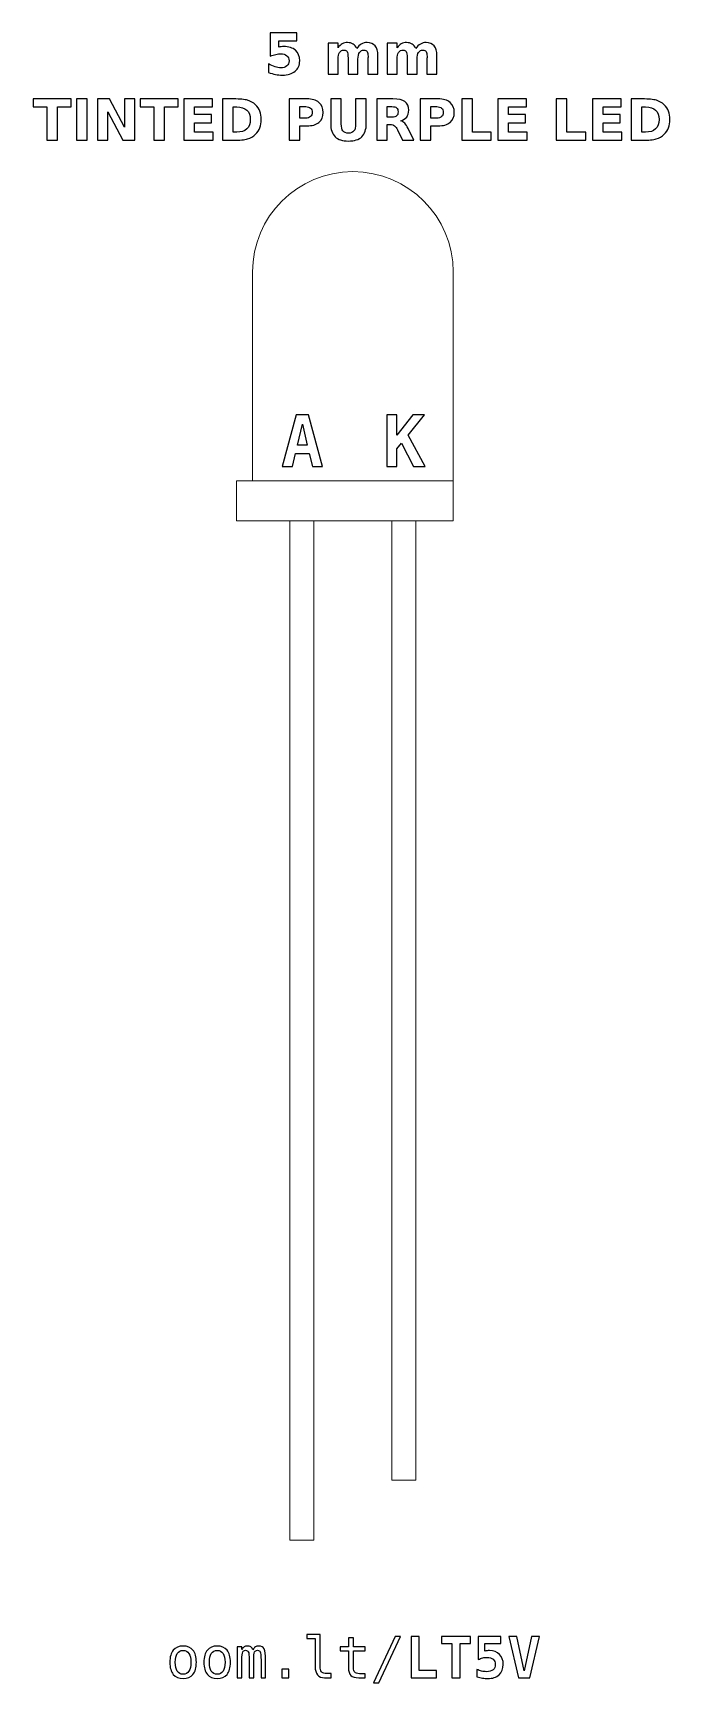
# Model space of a CAD drawing. Header units: centimetres. Extents: x -11.3 to -9.71, y -16.91 to -12.8.
import ezdxf

# ---------------------------------------------------------------- set-up
doc = ezdxf.new("R2010")
doc.units = ezdxf.units.CM
doc.header["$MEASUREMENT"] = 0
doc.layers.add('Layer 1', color=7, linetype='Continuous')

msp = doc.modelspace()

# ---------------------------------------------------------------- linework, layer by layer
at = {"layer": 'Layer 1', "color": 250, "lineweight": 20}
for points in [[(-10.79001, -14.01499), (-10.25001, -14.01499), (-10.25001, -13.91499), (-10.79001, -13.91499), (-10.79001, -14.01499)], [(-10.657, -16.55499), (-10.597, -16.55499), (-10.597, -14.01499), (-10.657, -14.01499), (-10.657, -16.55499)]]:
    msp.add_lwpolyline(points, close=True, dxfattribs=at)
at = {"layer": 'Layer 1', "color": 250}
for points, knots in [([(-10.70573, -12.7996), (-10.70573, -12.7996), (-10.63979, -12.7996), (-10.63979, -12.7996), (-10.63979, -12.7996), (-10.63979, -12.7996), (-10.63979, -12.8191), (-10.63979, -12.8191), (-10.63979, -12.8191), (-10.63979, -12.8191), (-10.68459, -12.8191), (-10.68459, -12.8191), (-10.68459, -12.8191), (-10.68459, -12.8191), (-10.68459, -12.83502), (-10.68459, -12.83502), (-10.68459, -12.83502), (-10.68257, -12.83448), (-10.68054, -12.83406), (-10.6785, -12.83375), (-10.6785, -12.83375), (-10.67645, -12.83344), (-10.67431, -12.8333), (-10.67212, -12.8333), (-10.67212, -12.8333), (-10.65957, -12.8333), (-10.64981, -12.83643), (-10.64282, -12.84271), (-10.64282, -12.84271), (-10.63584, -12.84897), (-10.63236, -12.85771), (-10.63236, -12.86891), (-10.63236, -12.86891), (-10.63236, -12.88003), (-10.63617, -12.88874), (-10.64376, -12.89504), (-10.64376, -12.89504), (-10.65136, -12.90132), (-10.66192, -12.90447), (-10.67542, -12.90447), (-10.67542, -12.90447), (-10.68125, -12.90447), (-10.68704, -12.9039), (-10.69275, -12.90278), (-10.69275, -12.90278), (-10.69847, -12.90165), (-10.70416, -12.89995), (-10.7098, -12.89765), (-10.7098, -12.89765), (-10.7098, -12.89765), (-10.7098, -12.87676), (-10.7098, -12.87676), (-10.7098, -12.87676), (-10.7042, -12.87999), (-10.69889, -12.88239), (-10.69386, -12.88398), (-10.69386, -12.88398), (-10.68882, -12.88561), (-10.68407, -12.88641), (-10.67963, -12.88641), (-10.67963, -12.88641), (-10.67318, -12.88641), (-10.66813, -12.88483), (-10.66443, -12.88168), (-10.66443, -12.88168), (-10.66074, -12.87855), (-10.65888, -12.8743), (-10.65888, -12.86891), (-10.65888, -12.86891), (-10.65888, -12.8635), (-10.66074, -12.85924), (-10.66443, -12.85612), (-10.66443, -12.85612), (-10.66813, -12.85299), (-10.67318, -12.85144), (-10.67963, -12.85144), (-10.67963, -12.85144), (-10.68344, -12.85144), (-10.68751, -12.85193), (-10.69181, -12.85292), (-10.69181, -12.85292), (-10.69614, -12.8539), (-10.70077, -12.85543), (-10.70573, -12.8575), (-10.70573, -12.8575), (-10.70573, -12.8575), (-10.70573, -12.7996), (-10.70573, -12.7996)], [0, 0, 0, 0, 0.0454545, 0.0454545, 0.0454545, 0.0454545, 0.0909091, 0.0909091, 0.0909091, 0.0909091, 0.1363636, 0.1363636, 0.1363636, 0.1363636, 0.1818182, 0.1818182, 0.1818182, 0.1818182, 0.2272727, 0.2272727, 0.2272727, 0.2272727, 0.2727273, 0.2727273, 0.2727273, 0.2727273, 0.3181818, 0.3181818, 0.3181818, 0.3181818, 0.3636364, 0.3636364, 0.3636364, 0.3636364, 0.4090909, 0.4090909, 0.4090909, 0.4090909, 0.4545455, 0.4545455, 0.4545455, 0.4545455, 0.5, 0.5, 0.5, 0.5, 0.5454545, 0.5454545, 0.5454545, 0.5454545, 0.5909091, 0.5909091, 0.5909091, 0.5909091, 0.6363636, 0.6363636, 0.6363636, 0.6363636, 0.6818182, 0.6818182, 0.6818182, 0.6818182, 0.7272727, 0.7272727, 0.7272727, 0.7272727, 0.7727273, 0.7727273, 0.7727273, 0.7727273, 0.8181818, 0.8181818, 0.8181818, 0.8181818, 0.8636364, 0.8636364, 0.8636364, 0.8636364, 0.9090909, 0.9090909, 0.9090909, 0.9090909, 0.9545455, 0.9545455, 0.9545455, 0.9545455, 1, 1, 1, 1]), ([(-10.49, -12.83812), (-10.48687, -12.83335), (-10.48318, -12.8297), (-10.47887, -12.82721), (-10.47887, -12.82721), (-10.47457, -12.82469), (-10.46987, -12.82345), (-10.46472, -12.82345), (-10.46472, -12.82345), (-10.45585, -12.82345), (-10.4491, -12.82618), (-10.44447, -12.83166), (-10.44447, -12.83166), (-10.43983, -12.83711), (-10.4375, -12.84506), (-10.4375, -12.85548), (-10.4375, -12.85548), (-10.4375, -12.85548), (-10.4375, -12.90247), (-10.4375, -12.90247), (-10.4375, -12.90247), (-10.4375, -12.90247), (-10.46232, -12.90247), (-10.46232, -12.90247), (-10.46232, -12.90247), (-10.46232, -12.90247), (-10.46232, -12.86223), (-10.46232, -12.86223), (-10.46232, -12.86223), (-10.46227, -12.86164), (-10.46225, -12.86103), (-10.46222, -12.86037), (-10.46222, -12.86037), (-10.4622, -12.85974), (-10.46218, -12.85882), (-10.46218, -12.85762), (-10.46218, -12.85762), (-10.46218, -12.85216), (-10.46297, -12.84819), (-10.4646, -12.84574), (-10.4646, -12.84574), (-10.4662, -12.84327), (-10.46878, -12.84205), (-10.47236, -12.84205), (-10.47236, -12.84205), (-10.47706, -12.84205), (-10.48066, -12.84398), (-10.48322, -12.84784), (-10.48322, -12.84784), (-10.48576, -12.85169), (-10.48708, -12.85727), (-10.48718, -12.86458), (-10.48718, -12.86458), (-10.48718, -12.86458), (-10.48718, -12.90247), (-10.48718, -12.90247), (-10.48718, -12.90247), (-10.48718, -12.90247), (-10.51199, -12.90247), (-10.51199, -12.90247), (-10.51199, -12.90247), (-10.51199, -12.90247), (-10.51199, -12.86223), (-10.51199, -12.86223), (-10.51199, -12.86223), (-10.51199, -12.85369), (-10.51272, -12.84819), (-10.5142, -12.84574), (-10.5142, -12.84574), (-10.51566, -12.84327), (-10.51827, -12.84205), (-10.52203, -12.84205), (-10.52203, -12.84205), (-10.52678, -12.84205), (-10.53043, -12.844), (-10.53299, -12.84788), (-10.53299, -12.84788), (-10.53555, -12.85176), (-10.53685, -12.85729), (-10.53685, -12.86451), (-10.53685, -12.86451), (-10.53685, -12.86451), (-10.53685, -12.90247), (-10.53685, -12.90247), (-10.53685, -12.90247), (-10.53685, -12.90247), (-10.56166, -12.90247), (-10.56166, -12.90247), (-10.56166, -12.90247), (-10.56166, -12.90247), (-10.56166, -12.82531), (-10.56166, -12.82531), (-10.56166, -12.82531), (-10.56166, -12.82531), (-10.53685, -12.82531), (-10.53685, -12.82531), (-10.53685, -12.82531), (-10.53685, -12.82531), (-10.53685, -12.83662), (-10.53685, -12.83662), (-10.53685, -12.83662), (-10.53381, -12.83224), (-10.53033, -12.82898), (-10.5264, -12.82676), (-10.5264, -12.82676), (-10.52248, -12.82455), (-10.51815, -12.82345), (-10.51342, -12.82345), (-10.51342, -12.82345), (-10.50811, -12.82345), (-10.50338, -12.82474), (-10.49931, -12.82731), (-10.49931, -12.82731), (-10.49522, -12.82989), (-10.49211, -12.83349), (-10.49, -12.83812)], [0, 0, 0, 0, 0.0344828, 0.0344828, 0.0344828, 0.0344828, 0.0689655, 0.0689655, 0.0689655, 0.0689655, 0.1034483, 0.1034483, 0.1034483, 0.1034483, 0.137931, 0.137931, 0.137931, 0.137931, 0.1724138, 0.1724138, 0.1724138, 0.1724138, 0.2068966, 0.2068966, 0.2068966, 0.2068966, 0.2413793, 0.2413793, 0.2413793, 0.2413793, 0.2758621, 0.2758621, 0.2758621, 0.2758621, 0.3103448, 0.3103448, 0.3103448, 0.3103448, 0.3448276, 0.3448276, 0.3448276, 0.3448276, 0.3793103, 0.3793103, 0.3793103, 0.3793103, 0.4137931, 0.4137931, 0.4137931, 0.4137931, 0.4482759, 0.4482759, 0.4482759, 0.4482759, 0.4827586, 0.4827586, 0.4827586, 0.4827586, 0.5172414, 0.5172414, 0.5172414, 0.5172414, 0.5517241, 0.5517241, 0.5517241, 0.5517241, 0.5862069, 0.5862069, 0.5862069, 0.5862069, 0.6206897, 0.6206897, 0.6206897, 0.6206897, 0.6551724, 0.6551724, 0.6551724, 0.6551724, 0.6896552, 0.6896552, 0.6896552, 0.6896552, 0.7241379, 0.7241379, 0.7241379, 0.7241379, 0.7586207, 0.7586207, 0.7586207, 0.7586207, 0.7931034, 0.7931034, 0.7931034, 0.7931034, 0.8275862, 0.8275862, 0.8275862, 0.8275862, 0.862069, 0.862069, 0.862069, 0.862069, 0.8965517, 0.8965517, 0.8965517, 0.8965517, 0.9310345, 0.9310345, 0.9310345, 0.9310345, 0.9655172, 0.9655172, 0.9655172, 0.9655172, 1, 1, 1, 1]), ([(-10.34296, -12.83812), (-10.33983, -12.83335), (-10.33614, -12.8297), (-10.33183, -12.82721), (-10.33183, -12.82721), (-10.32753, -12.82469), (-10.32283, -12.82345), (-10.31768, -12.82345), (-10.31768, -12.82345), (-10.30881, -12.82345), (-10.30206, -12.82618), (-10.29743, -12.83166), (-10.29743, -12.83166), (-10.29279, -12.83711), (-10.29046, -12.84506), (-10.29046, -12.85548), (-10.29046, -12.85548), (-10.29046, -12.85548), (-10.29046, -12.90247), (-10.29046, -12.90247), (-10.29046, -12.90247), (-10.29046, -12.90247), (-10.31528, -12.90247), (-10.31528, -12.90247), (-10.31528, -12.90247), (-10.31528, -12.90247), (-10.31528, -12.86223), (-10.31528, -12.86223), (-10.31528, -12.86223), (-10.31523, -12.86164), (-10.31521, -12.86103), (-10.31518, -12.86037), (-10.31518, -12.86037), (-10.31516, -12.85974), (-10.31514, -12.85882), (-10.31514, -12.85762), (-10.31514, -12.85762), (-10.31514, -12.85216), (-10.31593, -12.84819), (-10.31756, -12.84574), (-10.31756, -12.84574), (-10.31916, -12.84327), (-10.32174, -12.84205), (-10.32532, -12.84205), (-10.32532, -12.84205), (-10.33002, -12.84205), (-10.33362, -12.84398), (-10.33618, -12.84784), (-10.33618, -12.84784), (-10.33872, -12.85169), (-10.34004, -12.85727), (-10.34014, -12.86458), (-10.34014, -12.86458), (-10.34014, -12.86458), (-10.34014, -12.90247), (-10.34014, -12.90247), (-10.34014, -12.90247), (-10.34014, -12.90247), (-10.36495, -12.90247), (-10.36495, -12.90247), (-10.36495, -12.90247), (-10.36495, -12.90247), (-10.36495, -12.86223), (-10.36495, -12.86223), (-10.36495, -12.86223), (-10.36495, -12.85369), (-10.36568, -12.84819), (-10.36716, -12.84574), (-10.36716, -12.84574), (-10.36862, -12.84327), (-10.37123, -12.84205), (-10.37499, -12.84205), (-10.37499, -12.84205), (-10.37974, -12.84205), (-10.38339, -12.844), (-10.38595, -12.84788), (-10.38595, -12.84788), (-10.38851, -12.85176), (-10.38981, -12.85729), (-10.38981, -12.86451), (-10.38981, -12.86451), (-10.38981, -12.86451), (-10.38981, -12.90247), (-10.38981, -12.90247), (-10.38981, -12.90247), (-10.38981, -12.90247), (-10.41462, -12.90247), (-10.41462, -12.90247), (-10.41462, -12.90247), (-10.41462, -12.90247), (-10.41462, -12.82531), (-10.41462, -12.82531), (-10.41462, -12.82531), (-10.41462, -12.82531), (-10.38981, -12.82531), (-10.38981, -12.82531), (-10.38981, -12.82531), (-10.38981, -12.82531), (-10.38981, -12.83662), (-10.38981, -12.83662), (-10.38981, -12.83662), (-10.38677, -12.83224), (-10.38329, -12.82898), (-10.37936, -12.82676), (-10.37936, -12.82676), (-10.37544, -12.82455), (-10.37111, -12.82345), (-10.36638, -12.82345), (-10.36638, -12.82345), (-10.36107, -12.82345), (-10.35634, -12.82474), (-10.35227, -12.82731), (-10.35227, -12.82731), (-10.34818, -12.82989), (-10.34507, -12.83349), (-10.34296, -12.83812)], [0, 0, 0, 0, 0.0344828, 0.0344828, 0.0344828, 0.0344828, 0.0689655, 0.0689655, 0.0689655, 0.0689655, 0.1034483, 0.1034483, 0.1034483, 0.1034483, 0.137931, 0.137931, 0.137931, 0.137931, 0.1724138, 0.1724138, 0.1724138, 0.1724138, 0.2068966, 0.2068966, 0.2068966, 0.2068966, 0.2413793, 0.2413793, 0.2413793, 0.2413793, 0.2758621, 0.2758621, 0.2758621, 0.2758621, 0.3103448, 0.3103448, 0.3103448, 0.3103448, 0.3448276, 0.3448276, 0.3448276, 0.3448276, 0.3793103, 0.3793103, 0.3793103, 0.3793103, 0.4137931, 0.4137931, 0.4137931, 0.4137931, 0.4482759, 0.4482759, 0.4482759, 0.4482759, 0.4827586, 0.4827586, 0.4827586, 0.4827586, 0.5172414, 0.5172414, 0.5172414, 0.5172414, 0.5517241, 0.5517241, 0.5517241, 0.5517241, 0.5862069, 0.5862069, 0.5862069, 0.5862069, 0.6206897, 0.6206897, 0.6206897, 0.6206897, 0.6551724, 0.6551724, 0.6551724, 0.6551724, 0.6896552, 0.6896552, 0.6896552, 0.6896552, 0.7241379, 0.7241379, 0.7241379, 0.7241379, 0.7586207, 0.7586207, 0.7586207, 0.7586207, 0.7931034, 0.7931034, 0.7931034, 0.7931034, 0.8275862, 0.8275862, 0.8275862, 0.8275862, 0.862069, 0.862069, 0.862069, 0.862069, 0.8965517, 0.8965517, 0.8965517, 0.8965517, 0.9310345, 0.9310345, 0.9310345, 0.9310345, 0.9655172, 0.9655172, 0.9655172, 0.9655172, 1, 1, 1, 1]), ([(-11.29665, -12.96385), (-11.29665, -12.96385), (-11.20185, -12.96385), (-11.20185, -12.96385), (-11.20185, -12.96385), (-11.20185, -12.96385), (-11.20185, -12.98391), (-11.20185, -12.98391), (-11.20185, -12.98391), (-11.20185, -12.98391), (-11.23595, -12.98391), (-11.23595, -12.98391), (-11.23595, -12.98391), (-11.23595, -12.98391), (-11.23595, -13.06672), (-11.23595, -13.06672), (-11.23595, -13.06672), (-11.23595, -13.06672), (-11.26248, -13.06672), (-11.26248, -13.06672), (-11.26248, -13.06672), (-11.26248, -13.06672), (-11.26248, -12.98391), (-11.26248, -12.98391), (-11.26248, -12.98391), (-11.26248, -12.98391), (-11.29665, -12.98391), (-11.29665, -12.98391), (-11.29665, -12.98391), (-11.29665, -12.98391), (-11.29665, -12.96385), (-11.29665, -12.96385)], [0, 0, 0, 0, 0.125, 0.125, 0.125, 0.125, 0.25, 0.25, 0.25, 0.25, 0.375, 0.375, 0.375, 0.375, 0.5, 0.5, 0.5, 0.5, 0.625, 0.625, 0.625, 0.625, 0.75, 0.75, 0.75, 0.75, 0.875, 0.875, 0.875, 0.875, 1, 1, 1, 1]), ([(-11.18811, -12.96385), (-11.18811, -12.96385), (-11.16158, -12.96385), (-11.16158, -12.96385), (-11.16158, -12.96385), (-11.16158, -12.96385), (-11.16158, -13.06672), (-11.16158, -13.06672), (-11.16158, -13.06672), (-11.16158, -13.06672), (-11.18811, -13.06672), (-11.18811, -13.06672), (-11.18811, -13.06672), (-11.18811, -13.06672), (-11.18811, -12.96385), (-11.18811, -12.96385)], [0, 0, 0, 0, 0.25, 0.25, 0.25, 0.25, 0.5, 0.5, 0.5, 0.5, 0.75, 0.75, 0.75, 0.75, 1, 1, 1, 1]), ([(-11.13562, -12.96385), (-11.13562, -12.96385), (-11.10599, -12.96385), (-11.10599, -12.96385), (-11.10599, -12.96385), (-11.10599, -12.96385), (-11.06857, -13.03441), (-11.06857, -13.03441), (-11.06857, -13.03441), (-11.06857, -13.03441), (-11.06857, -12.96385), (-11.06857, -12.96385), (-11.06857, -12.96385), (-11.06857, -12.96385), (-11.04343, -12.96385), (-11.04343, -12.96385), (-11.04343, -12.96385), (-11.04343, -12.96385), (-11.04343, -13.06672), (-11.04343, -13.06672), (-11.04343, -13.06672), (-11.04343, -13.06672), (-11.07306, -13.06672), (-11.07306, -13.06672), (-11.07306, -13.06672), (-11.07306, -13.06672), (-11.11048, -12.99616), (-11.11048, -12.99616), (-11.11048, -12.99616), (-11.11048, -12.99616), (-11.11048, -13.06672), (-11.11048, -13.06672), (-11.11048, -13.06672), (-11.11048, -13.06672), (-11.13562, -13.06672), (-11.13562, -13.06672), (-11.13562, -13.06672), (-11.13562, -13.06672), (-11.13562, -12.96385), (-11.13562, -12.96385)], [0, 0, 0, 0, 0.1, 0.1, 0.1, 0.1, 0.2, 0.2, 0.2, 0.2, 0.3, 0.3, 0.3, 0.3, 0.4, 0.4, 0.4, 0.4, 0.5, 0.5, 0.5, 0.5, 0.6, 0.6, 0.6, 0.6, 0.7, 0.7, 0.7, 0.7, 0.8, 0.8, 0.8, 0.8, 0.9, 0.9, 0.9, 0.9, 1, 1, 1, 1]), ([(-11.02981, -12.96385), (-11.02981, -12.96385), (-10.93501, -12.96385), (-10.93501, -12.96385), (-10.93501, -12.96385), (-10.93501, -12.96385), (-10.93501, -12.98391), (-10.93501, -12.98391), (-10.93501, -12.98391), (-10.93501, -12.98391), (-10.96911, -12.98391), (-10.96911, -12.98391), (-10.96911, -12.98391), (-10.96911, -12.98391), (-10.96911, -13.06672), (-10.96911, -13.06672), (-10.96911, -13.06672), (-10.96911, -13.06672), (-10.99564, -13.06672), (-10.99564, -13.06672), (-10.99564, -13.06672), (-10.99564, -13.06672), (-10.99564, -12.98391), (-10.99564, -12.98391), (-10.99564, -12.98391), (-10.99564, -12.98391), (-11.02981, -12.98391), (-11.02981, -12.98391), (-11.02981, -12.98391), (-11.02981, -12.98391), (-11.02981, -12.96385), (-11.02981, -12.96385)], [0, 0, 0, 0, 0.125, 0.125, 0.125, 0.125, 0.25, 0.25, 0.25, 0.25, 0.375, 0.375, 0.375, 0.375, 0.5, 0.5, 0.5, 0.5, 0.625, 0.625, 0.625, 0.625, 0.75, 0.75, 0.75, 0.75, 0.875, 0.875, 0.875, 0.875, 1, 1, 1, 1]), ([(-10.92127, -12.96385), (-10.92127, -12.96385), (-10.84968, -12.96385), (-10.84968, -12.96385), (-10.84968, -12.96385), (-10.84968, -12.96385), (-10.84968, -12.98391), (-10.84968, -12.98391), (-10.84968, -12.98391), (-10.84968, -12.98391), (-10.89474, -12.98391), (-10.89474, -12.98391), (-10.89474, -12.98391), (-10.89474, -12.98391), (-10.89474, -13.00306), (-10.89474, -13.00306), (-10.89474, -13.00306), (-10.89474, -13.00306), (-10.85239, -13.00306), (-10.85239, -13.00306), (-10.85239, -13.00306), (-10.85239, -13.00306), (-10.85239, -13.02312), (-10.85239, -13.02312), (-10.85239, -13.02312), (-10.85239, -13.02312), (-10.89474, -13.02312), (-10.89474, -13.02312), (-10.89474, -13.02312), (-10.89474, -13.02312), (-10.89474, -13.04666), (-10.89474, -13.04666), (-10.89474, -13.04666), (-10.89474, -13.04666), (-10.84818, -13.04666), (-10.84818, -13.04666), (-10.84818, -13.04666), (-10.84818, -13.04666), (-10.84818, -13.06672), (-10.84818, -13.06672), (-10.84818, -13.06672), (-10.84818, -13.06672), (-10.92127, -13.06672), (-10.92127, -13.06672), (-10.92127, -13.06672), (-10.92127, -13.06672), (-10.92127, -12.96385), (-10.92127, -12.96385)], [0, 0, 0, 0, 0.0833333, 0.0833333, 0.0833333, 0.0833333, 0.1666667, 0.1666667, 0.1666667, 0.1666667, 0.25, 0.25, 0.25, 0.25, 0.3333333, 0.3333333, 0.3333333, 0.3333333, 0.4166667, 0.4166667, 0.4166667, 0.4166667, 0.5, 0.5, 0.5, 0.5, 0.5833333, 0.5833333, 0.5833333, 0.5833333, 0.6666667, 0.6666667, 0.6666667, 0.6666667, 0.75, 0.75, 0.75, 0.75, 0.8333333, 0.8333333, 0.8333333, 0.8333333, 0.9166667, 0.9166667, 0.9166667, 0.9166667, 1, 1, 1, 1]), ([(-10.82487, -12.96385), (-10.82487, -12.96385), (-10.79688, -12.96385), (-10.79688, -12.96385), (-10.79688, -12.96385), (-10.78127, -12.96385), (-10.76965, -12.96496), (-10.76201, -12.96719), (-10.76201, -12.96719), (-10.75436, -12.96942), (-10.7478, -12.97319), (-10.74232, -12.97853), (-10.74232, -12.97853), (-10.7375, -12.98316), (-10.73393, -12.98852), (-10.73157, -12.99459), (-10.73157, -12.99459), (-10.72925, -13.00063), (-10.72807, -13.0075), (-10.72807, -13.01519), (-10.72807, -13.01519), (-10.72807, -13.02295), (-10.72925, -13.02987), (-10.73157, -13.03596), (-10.73157, -13.03596), (-10.73393, -13.04205), (-10.7375, -13.04741), (-10.74232, -13.05204), (-10.74232, -13.05204), (-10.74785, -13.05738), (-10.75446, -13.06115), (-10.76217, -13.06338), (-10.76217, -13.06338), (-10.76989, -13.06561), (-10.78146, -13.06672), (-10.79688, -13.06672), (-10.79688, -13.06672), (-10.79688, -13.06672), (-10.82487, -13.06672), (-10.82487, -13.06672), (-10.82487, -13.06672), (-10.82487, -13.06672), (-10.82487, -12.96385), (-10.82487, -12.96385)], [0, 0, 0, 0, 0.0909091, 0.0909091, 0.0909091, 0.0909091, 0.1818182, 0.1818182, 0.1818182, 0.1818182, 0.2727273, 0.2727273, 0.2727273, 0.2727273, 0.3636364, 0.3636364, 0.3636364, 0.3636364, 0.4545455, 0.4545455, 0.4545455, 0.4545455, 0.5454545, 0.5454545, 0.5454545, 0.5454545, 0.6363636, 0.6363636, 0.6363636, 0.6363636, 0.7272727, 0.7272727, 0.7272727, 0.7272727, 0.8181818, 0.8181818, 0.8181818, 0.8181818, 0.9090909, 0.9090909, 0.9090909, 0.9090909, 1, 1, 1, 1]), ([(-10.79834, -12.98391), (-10.79834, -12.98391), (-10.79834, -13.04666), (-10.79834, -13.04666), (-10.79834, -13.04666), (-10.79834, -13.04666), (-10.78884, -13.04666), (-10.78884, -13.04666), (-10.78884, -13.04666), (-10.778, -13.04666), (-10.76972, -13.04398), (-10.76401, -13.03859), (-10.76401, -13.03859), (-10.75829, -13.03323), (-10.75542, -13.02542), (-10.75542, -13.01519), (-10.75542, -13.01519), (-10.75542, -13.00498), (-10.75827, -12.99722), (-10.76396, -12.99191), (-10.76396, -12.99191), (-10.76965, -12.98657), (-10.77795, -12.98391), (-10.78884, -12.98391), (-10.78884, -12.98391), (-10.78884, -12.98391), (-10.79834, -12.98391), (-10.79834, -12.98391)], [0, 0, 0, 0, 0.1428571, 0.1428571, 0.1428571, 0.1428571, 0.2857143, 0.2857143, 0.2857143, 0.2857143, 0.4285714, 0.4285714, 0.4285714, 0.4285714, 0.5714286, 0.5714286, 0.5714286, 0.5714286, 0.7142857, 0.7142857, 0.7142857, 0.7142857, 0.8571429, 0.8571429, 0.8571429, 0.8571429, 1, 1, 1, 1]), ([(-10.65862, -12.96385), (-10.65862, -12.96385), (-10.6146, -12.96385), (-10.6146, -12.96385), (-10.6146, -12.96385), (-10.6015, -12.96385), (-10.59145, -12.96677), (-10.58444, -12.97258), (-10.58444, -12.97258), (-10.57744, -12.97839), (-10.57393, -12.98666), (-10.57393, -12.99741), (-10.57393, -12.99741), (-10.57393, -13.00818), (-10.57744, -13.01648), (-10.58444, -13.02229), (-10.58444, -13.02229), (-10.59145, -13.0281), (-10.6015, -13.03102), (-10.6146, -13.03102), (-10.6146, -13.03102), (-10.6146, -13.03102), (-10.63209, -13.03102), (-10.63209, -13.03102), (-10.63209, -13.03102), (-10.63209, -13.03102), (-10.63209, -13.06672), (-10.63209, -13.06672), (-10.63209, -13.06672), (-10.63209, -13.06672), (-10.65862, -13.06672), (-10.65862, -13.06672), (-10.65862, -13.06672), (-10.65862, -13.06672), (-10.65862, -12.96385), (-10.65862, -12.96385)], [0, 0, 0, 0, 0.1111111, 0.1111111, 0.1111111, 0.1111111, 0.2222222, 0.2222222, 0.2222222, 0.2222222, 0.3333333, 0.3333333, 0.3333333, 0.3333333, 0.4444444, 0.4444444, 0.4444444, 0.4444444, 0.5555556, 0.5555556, 0.5555556, 0.5555556, 0.6666667, 0.6666667, 0.6666667, 0.6666667, 0.7777778, 0.7777778, 0.7777778, 0.7777778, 0.8888889, 0.8888889, 0.8888889, 0.8888889, 1, 1, 1, 1]), ([(-10.63209, -12.98307), (-10.63209, -12.98307), (-10.63209, -13.0118), (-10.63209, -13.0118), (-10.63209, -13.0118), (-10.63209, -13.0118), (-10.61742, -13.0118), (-10.61742, -13.0118), (-10.61742, -13.0118), (-10.61227, -13.0118), (-10.60829, -13.01056), (-10.60549, -13.00804), (-10.60549, -13.00804), (-10.60269, -13.00555), (-10.60128, -13.002), (-10.60128, -12.99741), (-10.60128, -12.99741), (-10.60128, -12.9928), (-10.60269, -12.98927), (-10.60549, -12.98678), (-10.60549, -12.98678), (-10.60829, -12.98431), (-10.61227, -12.98307), (-10.61742, -12.98307), (-10.61742, -12.98307), (-10.61742, -12.98307), (-10.63209, -12.98307), (-10.63209, -12.98307)], [0, 0, 0, 0, 0.1428571, 0.1428571, 0.1428571, 0.1428571, 0.2857143, 0.2857143, 0.2857143, 0.2857143, 0.4285714, 0.4285714, 0.4285714, 0.4285714, 0.5714286, 0.5714286, 0.5714286, 0.5714286, 0.7142857, 0.7142857, 0.7142857, 0.7142857, 0.8571429, 0.8571429, 0.8571429, 0.8571429, 1, 1, 1, 1]), ([(-10.55521, -12.96385), (-10.55521, -12.96385), (-10.52868, -12.96385), (-10.52868, -12.96385), (-10.52868, -12.96385), (-10.52868, -12.96385), (-10.52868, -13.02552), (-10.52868, -13.02552), (-10.52868, -13.02552), (-10.52868, -13.03401), (-10.5273, -13.0401), (-10.52452, -13.04374), (-10.52452, -13.04374), (-10.52174, -13.04739), (-10.51721, -13.04922), (-10.5109, -13.04922), (-10.5109, -13.04922), (-10.50455, -13.04922), (-10.49999, -13.04739), (-10.49722, -13.04374), (-10.49722, -13.04374), (-10.49444, -13.0401), (-10.49305, -13.03401), (-10.49305, -13.02552), (-10.49305, -13.02552), (-10.49305, -13.02552), (-10.49305, -12.96385), (-10.49305, -12.96385), (-10.49305, -12.96385), (-10.49305, -12.96385), (-10.46652, -12.96385), (-10.46652, -12.96385), (-10.46652, -12.96385), (-10.46652, -12.96385), (-10.46652, -13.02552), (-10.46652, -13.02552), (-10.46652, -13.02552), (-10.46652, -13.04007), (-10.47017, -13.05092), (-10.47748, -13.05804), (-10.47748, -13.05804), (-10.48477, -13.06517), (-10.49592, -13.06872), (-10.5109, -13.06872), (-10.5109, -13.06872), (-10.52584, -13.06872), (-10.53696, -13.06517), (-10.54425, -13.05804), (-10.54425, -13.05804), (-10.55157, -13.05092), (-10.55521, -13.04007), (-10.55521, -13.02552), (-10.55521, -13.02552), (-10.55521, -13.02552), (-10.55521, -12.96385), (-10.55521, -12.96385)], [0, 0, 0, 0, 0.0714286, 0.0714286, 0.0714286, 0.0714286, 0.1428571, 0.1428571, 0.1428571, 0.1428571, 0.2142857, 0.2142857, 0.2142857, 0.2142857, 0.2857143, 0.2857143, 0.2857143, 0.2857143, 0.3571429, 0.3571429, 0.3571429, 0.3571429, 0.4285714, 0.4285714, 0.4285714, 0.4285714, 0.5, 0.5, 0.5, 0.5, 0.5714286, 0.5714286, 0.5714286, 0.5714286, 0.6428571, 0.6428571, 0.6428571, 0.6428571, 0.7142857, 0.7142857, 0.7142857, 0.7142857, 0.7857143, 0.7857143, 0.7857143, 0.7857143, 0.8571429, 0.8571429, 0.8571429, 0.8571429, 0.9285714, 0.9285714, 0.9285714, 0.9285714, 1, 1, 1, 1]), ([(-10.4141, -13.0278), (-10.4141, -13.0278), (-10.4141, -13.06672), (-10.4141, -13.06672), (-10.4141, -13.06672), (-10.4141, -13.06672), (-10.44063, -13.06672), (-10.44063, -13.06672), (-10.44063, -13.06672), (-10.44063, -13.06672), (-10.44063, -12.96385), (-10.44063, -12.96385), (-10.44063, -12.96385), (-10.44063, -12.96385), (-10.40011, -12.96385), (-10.40011, -12.96385), (-10.40011, -12.96385), (-10.38656, -12.96385), (-10.37661, -12.96613), (-10.37031, -12.97067), (-10.37031, -12.97067), (-10.36399, -12.97521), (-10.36083, -12.98241), (-10.36083, -12.99224), (-10.36083, -12.99224), (-10.36083, -12.99903), (-10.36248, -13.00463), (-10.36575, -13.00898), (-10.36575, -13.00898), (-10.36904, -13.01336), (-10.374, -13.01658), (-10.38061, -13.01863), (-10.38061, -13.01863), (-10.37699, -13.01947), (-10.37372, -13.02133), (-10.37085, -13.02425), (-10.37085, -13.02425), (-10.36798, -13.02716), (-10.36509, -13.03158), (-10.36215, -13.03751), (-10.36215, -13.03751), (-10.36215, -13.03751), (-10.34773, -13.06672), (-10.34773, -13.06672), (-10.34773, -13.06672), (-10.34773, -13.06672), (-10.376, -13.06672), (-10.376, -13.06672), (-10.376, -13.06672), (-10.376, -13.06672), (-10.38854, -13.04116), (-10.38854, -13.04116), (-10.38854, -13.04116), (-10.39105, -13.03603), (-10.39362, -13.0325), (-10.39623, -13.03062), (-10.39623, -13.03062), (-10.39882, -13.02874), (-10.40227, -13.0278), (-10.4066, -13.0278), (-10.4066, -13.0278), (-10.4066, -13.0278), (-10.4141, -13.0278), (-10.4141, -13.0278)], [0, 0, 0, 0, 0.0625, 0.0625, 0.0625, 0.0625, 0.125, 0.125, 0.125, 0.125, 0.1875, 0.1875, 0.1875, 0.1875, 0.25, 0.25, 0.25, 0.25, 0.3125, 0.3125, 0.3125, 0.3125, 0.375, 0.375, 0.375, 0.375, 0.4375, 0.4375, 0.4375, 0.4375, 0.5, 0.5, 0.5, 0.5, 0.5625, 0.5625, 0.5625, 0.5625, 0.625, 0.625, 0.625, 0.625, 0.6875, 0.6875, 0.6875, 0.6875, 0.75, 0.75, 0.75, 0.75, 0.8125, 0.8125, 0.8125, 0.8125, 0.875, 0.875, 0.875, 0.875, 0.9375, 0.9375, 0.9375, 0.9375, 1, 1, 1, 1]), ([(-10.40293, -13.00948), (-10.39738, -13.00948), (-10.39338, -13.00844), (-10.39098, -13.00637), (-10.39098, -13.00637), (-10.38856, -13.0043), (-10.38736, -13.00089), (-10.38736, -12.99616), (-10.38736, -12.99616), (-10.38736, -12.99148), (-10.38856, -12.98812), (-10.39098, -12.9861), (-10.39098, -12.9861), (-10.39338, -12.98408), (-10.39738, -12.98307), (-10.40293, -12.98307), (-10.40293, -12.98307), (-10.40293, -12.98307), (-10.4141, -12.98307), (-10.4141, -12.98307), (-10.4141, -12.98307), (-10.4141, -12.98307), (-10.4141, -13.00948), (-10.4141, -13.00948), (-10.4141, -13.00948), (-10.4141, -13.00948), (-10.40293, -13.00948), (-10.40293, -13.00948)], [0, 0, 0, 0, 0.1428571, 0.1428571, 0.1428571, 0.1428571, 0.2857143, 0.2857143, 0.2857143, 0.2857143, 0.4285714, 0.4285714, 0.4285714, 0.4285714, 0.5714286, 0.5714286, 0.5714286, 0.5714286, 0.7142857, 0.7142857, 0.7142857, 0.7142857, 0.8571429, 0.8571429, 0.8571429, 0.8571429, 1, 1, 1, 1]), ([(-10.33198, -12.96385), (-10.33198, -12.96385), (-10.28796, -12.96385), (-10.28796, -12.96385), (-10.28796, -12.96385), (-10.27486, -12.96385), (-10.26481, -12.96677), (-10.2578, -12.97258), (-10.2578, -12.97258), (-10.2508, -12.97839), (-10.24729, -12.98666), (-10.24729, -12.99741), (-10.24729, -12.99741), (-10.24729, -13.00818), (-10.2508, -13.01648), (-10.2578, -13.02229), (-10.2578, -13.02229), (-10.26481, -13.0281), (-10.27486, -13.03102), (-10.28796, -13.03102), (-10.28796, -13.03102), (-10.28796, -13.03102), (-10.30545, -13.03102), (-10.30545, -13.03102), (-10.30545, -13.03102), (-10.30545, -13.03102), (-10.30545, -13.06672), (-10.30545, -13.06672), (-10.30545, -13.06672), (-10.30545, -13.06672), (-10.33198, -13.06672), (-10.33198, -13.06672), (-10.33198, -13.06672), (-10.33198, -13.06672), (-10.33198, -12.96385), (-10.33198, -12.96385)], [0, 0, 0, 0, 0.1111111, 0.1111111, 0.1111111, 0.1111111, 0.2222222, 0.2222222, 0.2222222, 0.2222222, 0.3333333, 0.3333333, 0.3333333, 0.3333333, 0.4444444, 0.4444444, 0.4444444, 0.4444444, 0.5555556, 0.5555556, 0.5555556, 0.5555556, 0.6666667, 0.6666667, 0.6666667, 0.6666667, 0.7777778, 0.7777778, 0.7777778, 0.7777778, 0.8888889, 0.8888889, 0.8888889, 0.8888889, 1, 1, 1, 1]), ([(-10.30545, -12.98307), (-10.30545, -12.98307), (-10.30545, -13.0118), (-10.30545, -13.0118), (-10.30545, -13.0118), (-10.30545, -13.0118), (-10.29078, -13.0118), (-10.29078, -13.0118), (-10.29078, -13.0118), (-10.28563, -13.0118), (-10.28165, -13.01056), (-10.27885, -13.00804), (-10.27885, -13.00804), (-10.27605, -13.00555), (-10.27464, -13.002), (-10.27464, -12.99741), (-10.27464, -12.99741), (-10.27464, -12.9928), (-10.27605, -12.98927), (-10.27885, -12.98678), (-10.27885, -12.98678), (-10.28165, -12.98431), (-10.28563, -12.98307), (-10.29078, -12.98307), (-10.29078, -12.98307), (-10.29078, -12.98307), (-10.30545, -12.98307), (-10.30545, -12.98307)], [0, 0, 0, 0, 0.1428571, 0.1428571, 0.1428571, 0.1428571, 0.2857143, 0.2857143, 0.2857143, 0.2857143, 0.4285714, 0.4285714, 0.4285714, 0.4285714, 0.5714286, 0.5714286, 0.5714286, 0.5714286, 0.7142857, 0.7142857, 0.7142857, 0.7142857, 0.8571429, 0.8571429, 0.8571429, 0.8571429, 1, 1, 1, 1]), ([(-10.22857, -12.96385), (-10.22857, -12.96385), (-10.20204, -12.96385), (-10.20204, -12.96385), (-10.20204, -12.96385), (-10.20204, -12.96385), (-10.20204, -13.04666), (-10.20204, -13.04666), (-10.20204, -13.04666), (-10.20204, -13.04666), (-10.15548, -13.04666), (-10.15548, -13.04666), (-10.15548, -13.04666), (-10.15548, -13.04666), (-10.15548, -13.06672), (-10.15548, -13.06672), (-10.15548, -13.06672), (-10.15548, -13.06672), (-10.22857, -13.06672), (-10.22857, -13.06672), (-10.22857, -13.06672), (-10.22857, -13.06672), (-10.22857, -12.96385), (-10.22857, -12.96385)], [0, 0, 0, 0, 0.1666667, 0.1666667, 0.1666667, 0.1666667, 0.3333333, 0.3333333, 0.3333333, 0.3333333, 0.5, 0.5, 0.5, 0.5, 0.6666667, 0.6666667, 0.6666667, 0.6666667, 0.8333333, 0.8333333, 0.8333333, 0.8333333, 1, 1, 1, 1]), ([(-10.13866, -12.96385), (-10.13866, -12.96385), (-10.06707, -12.96385), (-10.06707, -12.96385), (-10.06707, -12.96385), (-10.06707, -12.96385), (-10.06707, -12.98391), (-10.06707, -12.98391), (-10.06707, -12.98391), (-10.06707, -12.98391), (-10.11213, -12.98391), (-10.11213, -12.98391), (-10.11213, -12.98391), (-10.11213, -12.98391), (-10.11213, -13.00306), (-10.11213, -13.00306), (-10.11213, -13.00306), (-10.11213, -13.00306), (-10.06978, -13.00306), (-10.06978, -13.00306), (-10.06978, -13.00306), (-10.06978, -13.00306), (-10.06978, -13.02312), (-10.06978, -13.02312), (-10.06978, -13.02312), (-10.06978, -13.02312), (-10.11213, -13.02312), (-10.11213, -13.02312), (-10.11213, -13.02312), (-10.11213, -13.02312), (-10.11213, -13.04666), (-10.11213, -13.04666), (-10.11213, -13.04666), (-10.11213, -13.04666), (-10.06557, -13.04666), (-10.06557, -13.04666), (-10.06557, -13.04666), (-10.06557, -13.04666), (-10.06557, -13.06672), (-10.06557, -13.06672), (-10.06557, -13.06672), (-10.06557, -13.06672), (-10.13866, -13.06672), (-10.13866, -13.06672), (-10.13866, -13.06672), (-10.13866, -13.06672), (-10.13866, -12.96385), (-10.13866, -12.96385)], [0, 0, 0, 0, 0.0833333, 0.0833333, 0.0833333, 0.0833333, 0.1666667, 0.1666667, 0.1666667, 0.1666667, 0.25, 0.25, 0.25, 0.25, 0.3333333, 0.3333333, 0.3333333, 0.3333333, 0.4166667, 0.4166667, 0.4166667, 0.4166667, 0.5, 0.5, 0.5, 0.5, 0.5833333, 0.5833333, 0.5833333, 0.5833333, 0.6666667, 0.6666667, 0.6666667, 0.6666667, 0.75, 0.75, 0.75, 0.75, 0.8333333, 0.8333333, 0.8333333, 0.8333333, 0.9166667, 0.9166667, 0.9166667, 0.9166667, 1, 1, 1, 1]), ([(-9.99313, -12.96385), (-9.99313, -12.96385), (-9.9666, -12.96385), (-9.9666, -12.96385), (-9.9666, -12.96385), (-9.9666, -12.96385), (-9.9666, -13.04666), (-9.9666, -13.04666), (-9.9666, -13.04666), (-9.9666, -13.04666), (-9.92004, -13.04666), (-9.92004, -13.04666), (-9.92004, -13.04666), (-9.92004, -13.04666), (-9.92004, -13.06672), (-9.92004, -13.06672), (-9.92004, -13.06672), (-9.92004, -13.06672), (-9.99313, -13.06672), (-9.99313, -13.06672), (-9.99313, -13.06672), (-9.99313, -13.06672), (-9.99313, -12.96385), (-9.99313, -12.96385)], [0, 0, 0, 0, 0.1666667, 0.1666667, 0.1666667, 0.1666667, 0.3333333, 0.3333333, 0.3333333, 0.3333333, 0.5, 0.5, 0.5, 0.5, 0.6666667, 0.6666667, 0.6666667, 0.6666667, 0.8333333, 0.8333333, 0.8333333, 0.8333333, 1, 1, 1, 1]), ([(-9.90322, -12.96385), (-9.90322, -12.96385), (-9.83163, -12.96385), (-9.83163, -12.96385), (-9.83163, -12.96385), (-9.83163, -12.96385), (-9.83163, -12.98391), (-9.83163, -12.98391), (-9.83163, -12.98391), (-9.83163, -12.98391), (-9.87669, -12.98391), (-9.87669, -12.98391), (-9.87669, -12.98391), (-9.87669, -12.98391), (-9.87669, -13.00306), (-9.87669, -13.00306), (-9.87669, -13.00306), (-9.87669, -13.00306), (-9.83434, -13.00306), (-9.83434, -13.00306), (-9.83434, -13.00306), (-9.83434, -13.00306), (-9.83434, -13.02312), (-9.83434, -13.02312), (-9.83434, -13.02312), (-9.83434, -13.02312), (-9.87669, -13.02312), (-9.87669, -13.02312), (-9.87669, -13.02312), (-9.87669, -13.02312), (-9.87669, -13.04666), (-9.87669, -13.04666), (-9.87669, -13.04666), (-9.87669, -13.04666), (-9.83013, -13.04666), (-9.83013, -13.04666), (-9.83013, -13.04666), (-9.83013, -13.04666), (-9.83013, -13.06672), (-9.83013, -13.06672), (-9.83013, -13.06672), (-9.83013, -13.06672), (-9.90322, -13.06672), (-9.90322, -13.06672), (-9.90322, -13.06672), (-9.90322, -13.06672), (-9.90322, -12.96385), (-9.90322, -12.96385)], [0, 0, 0, 0, 0.0833333, 0.0833333, 0.0833333, 0.0833333, 0.1666667, 0.1666667, 0.1666667, 0.1666667, 0.25, 0.25, 0.25, 0.25, 0.3333333, 0.3333333, 0.3333333, 0.3333333, 0.4166667, 0.4166667, 0.4166667, 0.4166667, 0.5, 0.5, 0.5, 0.5, 0.5833333, 0.5833333, 0.5833333, 0.5833333, 0.6666667, 0.6666667, 0.6666667, 0.6666667, 0.75, 0.75, 0.75, 0.75, 0.8333333, 0.8333333, 0.8333333, 0.8333333, 0.9166667, 0.9166667, 0.9166667, 0.9166667, 1, 1, 1, 1]), ([(-9.80682, -12.96385), (-9.80682, -12.96385), (-9.77883, -12.96385), (-9.77883, -12.96385), (-9.77883, -12.96385), (-9.76322, -12.96385), (-9.7516, -12.96496), (-9.74396, -12.96719), (-9.74396, -12.96719), (-9.73631, -12.96942), (-9.72975, -12.97319), (-9.72427, -12.97853), (-9.72427, -12.97853), (-9.71945, -12.98316), (-9.71588, -12.98852), (-9.71352, -12.99459), (-9.71352, -12.99459), (-9.7112, -13.00063), (-9.71002, -13.0075), (-9.71002, -13.01519), (-9.71002, -13.01519), (-9.71002, -13.02295), (-9.7112, -13.02987), (-9.71352, -13.03596), (-9.71352, -13.03596), (-9.71588, -13.04205), (-9.71945, -13.04741), (-9.72427, -13.05204), (-9.72427, -13.05204), (-9.7298, -13.05738), (-9.73641, -13.06115), (-9.74412, -13.06338), (-9.74412, -13.06338), (-9.75184, -13.06561), (-9.76341, -13.06672), (-9.77883, -13.06672), (-9.77883, -13.06672), (-9.77883, -13.06672), (-9.80682, -13.06672), (-9.80682, -13.06672), (-9.80682, -13.06672), (-9.80682, -13.06672), (-9.80682, -12.96385), (-9.80682, -12.96385)], [0, 0, 0, 0, 0.0909091, 0.0909091, 0.0909091, 0.0909091, 0.1818182, 0.1818182, 0.1818182, 0.1818182, 0.2727273, 0.2727273, 0.2727273, 0.2727273, 0.3636364, 0.3636364, 0.3636364, 0.3636364, 0.4545455, 0.4545455, 0.4545455, 0.4545455, 0.5454545, 0.5454545, 0.5454545, 0.5454545, 0.6363636, 0.6363636, 0.6363636, 0.6363636, 0.7272727, 0.7272727, 0.7272727, 0.7272727, 0.8181818, 0.8181818, 0.8181818, 0.8181818, 0.9090909, 0.9090909, 0.9090909, 0.9090909, 1, 1, 1, 1]), ([(-9.78029, -12.98391), (-9.78029, -12.98391), (-9.78029, -13.04666), (-9.78029, -13.04666), (-9.78029, -13.04666), (-9.78029, -13.04666), (-9.77079, -13.04666), (-9.77079, -13.04666), (-9.77079, -13.04666), (-9.75995, -13.04666), (-9.75167, -13.04398), (-9.74596, -13.03859), (-9.74596, -13.03859), (-9.74024, -13.03323), (-9.73737, -13.02542), (-9.73737, -13.01519), (-9.73737, -13.01519), (-9.73737, -13.00498), (-9.74022, -12.99722), (-9.74591, -12.99191), (-9.74591, -12.99191), (-9.7516, -12.98657), (-9.7599, -12.98391), (-9.77079, -12.98391), (-9.77079, -12.98391), (-9.77079, -12.98391), (-9.78029, -12.98391), (-9.78029, -12.98391)], [0, 0, 0, 0, 0.1428571, 0.1428571, 0.1428571, 0.1428571, 0.2857143, 0.2857143, 0.2857143, 0.2857143, 0.4285714, 0.4285714, 0.4285714, 0.4285714, 0.5714286, 0.5714286, 0.5714286, 0.5714286, 0.7142857, 0.7142857, 0.7142857, 0.7142857, 0.8571429, 0.8571429, 0.8571429, 0.8571429, 1, 1, 1, 1]), ([(-10.64111, -13.75069), (-10.64111, -13.75069), (-10.61003, -13.75069), (-10.61003, -13.75069), (-10.61003, -13.75069), (-10.61003, -13.75069), (-10.57532, -13.87928), (-10.57532, -13.87928), (-10.57532, -13.87928), (-10.57532, -13.87928), (-10.60072, -13.87928), (-10.60072, -13.87928), (-10.60072, -13.87928), (-10.60072, -13.87928), (-10.60865, -13.8475), (-10.60865, -13.8475), (-10.60865, -13.8475), (-10.60865, -13.8475), (-10.64267, -13.8475), (-10.64267, -13.8475), (-10.64267, -13.8475), (-10.64267, -13.8475), (-10.65043, -13.87928), (-10.65043, -13.87928), (-10.65043, -13.87928), (-10.65043, -13.87928), (-10.67583, -13.87928), (-10.67583, -13.87928), (-10.67583, -13.87928), (-10.67583, -13.87928), (-10.64111, -13.75069), (-10.64111, -13.75069)], [0, 0, 0, 0, 0.125, 0.125, 0.125, 0.125, 0.25, 0.25, 0.25, 0.25, 0.375, 0.375, 0.375, 0.375, 0.5, 0.5, 0.5, 0.5, 0.625, 0.625, 0.625, 0.625, 0.75, 0.75, 0.75, 0.75, 0.875, 0.875, 0.875, 0.875, 1, 1, 1, 1]), ([(-10.41568, -13.75069), (-10.41568, -13.75069), (-10.39028, -13.75069), (-10.39028, -13.75069), (-10.39028, -13.75069), (-10.39028, -13.75069), (-10.39028, -13.80149), (-10.39028, -13.80149), (-10.39028, -13.80149), (-10.39028, -13.80149), (-10.35047, -13.75069), (-10.35047, -13.75069), (-10.35047, -13.75069), (-10.35047, -13.75069), (-10.32172, -13.75069), (-10.32172, -13.75069), (-10.32172, -13.75069), (-10.32172, -13.75069), (-10.36229, -13.80135), (-10.36229, -13.80135), (-10.36229, -13.80135), (-10.36229, -13.80135), (-10.32025, -13.87928), (-10.32025, -13.87928), (-10.32025, -13.87928), (-10.32025, -13.87928), (-10.3485, -13.87928), (-10.3485, -13.87928), (-10.3485, -13.87928), (-10.3485, -13.87928), (-10.37899, -13.82139), (-10.37899, -13.82139), (-10.37899, -13.82139), (-10.37899, -13.82139), (-10.39028, -13.83571), (-10.39028, -13.83571), (-10.39028, -13.83571), (-10.39028, -13.83571), (-10.39028, -13.87928), (-10.39028, -13.87928), (-10.39028, -13.87928), (-10.39028, -13.87928), (-10.41568, -13.87928), (-10.41568, -13.87928), (-10.41568, -13.87928), (-10.41568, -13.87928), (-10.41568, -13.75069), (-10.41568, -13.75069)], [0, 0, 0, 0, 0.0833333, 0.0833333, 0.0833333, 0.0833333, 0.1666667, 0.1666667, 0.1666667, 0.1666667, 0.25, 0.25, 0.25, 0.25, 0.3333333, 0.3333333, 0.3333333, 0.3333333, 0.4166667, 0.4166667, 0.4166667, 0.4166667, 0.5, 0.5, 0.5, 0.5, 0.5833333, 0.5833333, 0.5833333, 0.5833333, 0.6666667, 0.6666667, 0.6666667, 0.6666667, 0.75, 0.75, 0.75, 0.75, 0.8333333, 0.8333333, 0.8333333, 0.8333333, 0.9166667, 0.9166667, 0.9166667, 0.9166667, 1, 1, 1, 1]), ([(-10.62562, -13.77395), (-10.62562, -13.77395), (-10.63758, -13.82657), (-10.63758, -13.82657), (-10.63758, -13.82657), (-10.63758, -13.82657), (-10.61356, -13.82657), (-10.61356, -13.82657), (-10.61356, -13.82657), (-10.61356, -13.82657), (-10.62562, -13.77395), (-10.62562, -13.77395)], [0, 0, 0, 0, 0.3333333, 0.3333333, 0.3333333, 0.3333333, 0.6666667, 0.6666667, 0.6666667, 0.6666667, 1, 1, 1, 1]), ([(-10.58143, -16.86946), (-10.58143, -16.87515), (-10.5804, -16.87943), (-10.57831, -16.88232), (-10.57831, -16.88232), (-10.57621, -16.88521), (-10.57313, -16.88667), (-10.56904, -16.88667), (-10.56904, -16.88667), (-10.56904, -16.88667), (-10.55422, -16.88667), (-10.55422, -16.88667), (-10.55422, -16.88667), (-10.55422, -16.88667), (-10.55422, -16.89742), (-10.55422, -16.89742), (-10.55422, -16.89742), (-10.55422, -16.89742), (-10.57026, -16.89742), (-10.57026, -16.89742), (-10.57026, -16.89742), (-10.57786, -16.89742), (-10.58371, -16.89497), (-10.58788, -16.89011), (-10.58788, -16.89011), (-10.59204, -16.88524), (-10.59411, -16.87835), (-10.59411, -16.86946), (-10.59411, -16.86946), (-10.59411, -16.86946), (-10.59411, -16.79937), (-10.59411, -16.79937), (-10.59411, -16.79937), (-10.59411, -16.79937), (-10.61443, -16.79937), (-10.61443, -16.79937), (-10.61443, -16.79937), (-10.61443, -16.79937), (-10.61443, -16.78945), (-10.61443, -16.78945), (-10.61443, -16.78945), (-10.61443, -16.78945), (-10.58143, -16.78945), (-10.58143, -16.78945), (-10.58143, -16.78945), (-10.58143, -16.78945), (-10.58143, -16.86946), (-10.58143, -16.86946)], [0, 0, 0, 0, 0.0833333, 0.0833333, 0.0833333, 0.0833333, 0.1666667, 0.1666667, 0.1666667, 0.1666667, 0.25, 0.25, 0.25, 0.25, 0.3333333, 0.3333333, 0.3333333, 0.3333333, 0.4166667, 0.4166667, 0.4166667, 0.4166667, 0.5, 0.5, 0.5, 0.5, 0.5833333, 0.5833333, 0.5833333, 0.5833333, 0.6666667, 0.6666667, 0.6666667, 0.6666667, 0.75, 0.75, 0.75, 0.75, 0.8333333, 0.8333333, 0.8333333, 0.8333333, 0.9166667, 0.9166667, 0.9166667, 0.9166667, 1, 1, 1, 1]), ([(-10.4982, -16.79834), (-10.4982, -16.79834), (-10.4982, -16.82026), (-10.4982, -16.82026), (-10.4982, -16.82026), (-10.4982, -16.82026), (-10.46939, -16.82026), (-10.46939, -16.82026), (-10.46939, -16.82026), (-10.46939, -16.82026), (-10.46939, -16.83011), (-10.46939, -16.83011), (-10.46939, -16.83011), (-10.46939, -16.83011), (-10.4982, -16.83011), (-10.4982, -16.83011), (-10.4982, -16.83011), (-10.4982, -16.83011), (-10.4982, -16.872), (-10.4982, -16.872), (-10.4982, -16.872), (-10.4982, -16.87769), (-10.49712, -16.88166), (-10.49495, -16.8839), (-10.49495, -16.8839), (-10.49279, -16.88615), (-10.48903, -16.88728), (-10.48367, -16.88728), (-10.48367, -16.88728), (-10.48367, -16.88728), (-10.46939, -16.88728), (-10.46939, -16.88728), (-10.46939, -16.88728), (-10.46939, -16.88728), (-10.46939, -16.89742), (-10.46939, -16.89742), (-10.46939, -16.89742), (-10.46939, -16.89742), (-10.48489, -16.89742), (-10.48489, -16.89742), (-10.48489, -16.89742), (-10.49441, -16.89742), (-10.50112, -16.89552), (-10.50502, -16.89171), (-10.50502, -16.89171), (-10.50892, -16.8879), (-10.51088, -16.88131), (-10.51088, -16.872), (-10.51088, -16.872), (-10.51088, -16.872), (-10.51088, -16.83011), (-10.51088, -16.83011), (-10.51088, -16.83011), (-10.51088, -16.83011), (-10.53148, -16.83011), (-10.53148, -16.83011), (-10.53148, -16.83011), (-10.53148, -16.83011), (-10.53148, -16.82026), (-10.53148, -16.82026), (-10.53148, -16.82026), (-10.53148, -16.82026), (-10.51088, -16.82026), (-10.51088, -16.82026), (-10.51088, -16.82026), (-10.51088, -16.82026), (-10.51088, -16.79834), (-10.51088, -16.79834), (-10.51088, -16.79834), (-10.51088, -16.79834), (-10.4982, -16.79834), (-10.4982, -16.79834)], [0, 0, 0, 0, 0.0555556, 0.0555556, 0.0555556, 0.0555556, 0.1111111, 0.1111111, 0.1111111, 0.1111111, 0.1666667, 0.1666667, 0.1666667, 0.1666667, 0.2222222, 0.2222222, 0.2222222, 0.2222222, 0.2777778, 0.2777778, 0.2777778, 0.2777778, 0.3333333, 0.3333333, 0.3333333, 0.3333333, 0.3888889, 0.3888889, 0.3888889, 0.3888889, 0.4444444, 0.4444444, 0.4444444, 0.4444444, 0.5, 0.5, 0.5, 0.5, 0.5555556, 0.5555556, 0.5555556, 0.5555556, 0.6111111, 0.6111111, 0.6111111, 0.6111111, 0.6666667, 0.6666667, 0.6666667, 0.6666667, 0.7222222, 0.7222222, 0.7222222, 0.7222222, 0.7777778, 0.7777778, 0.7777778, 0.7777778, 0.8333333, 0.8333333, 0.8333333, 0.8333333, 0.8888889, 0.8888889, 0.8888889, 0.8888889, 0.9444444, 0.9444444, 0.9444444, 0.9444444, 1, 1, 1, 1]), ([(-10.39429, -16.79455), (-10.39429, -16.79455), (-10.3812, -16.79455), (-10.3812, -16.79455), (-10.3812, -16.79455), (-10.3812, -16.79455), (-10.43536, -16.91052), (-10.43536, -16.91052), (-10.43536, -16.91052), (-10.43536, -16.91052), (-10.44853, -16.91052), (-10.44853, -16.91052), (-10.44853, -16.91052), (-10.44853, -16.91052), (-10.39429, -16.79455), (-10.39429, -16.79455)], [0, 0, 0, 0, 0.25, 0.25, 0.25, 0.25, 0.5, 0.5, 0.5, 0.5, 0.75, 0.75, 0.75, 0.75, 1, 1, 1, 1]), ([(-10.35511, -16.89742), (-10.35511, -16.89742), (-10.35511, -16.79455), (-10.35511, -16.79455), (-10.35511, -16.79455), (-10.35511, -16.79455), (-10.33479, -16.79455), (-10.33479, -16.79455), (-10.33479, -16.79455), (-10.33479, -16.79455), (-10.33479, -16.8795), (-10.33479, -16.8795), (-10.33479, -16.8795), (-10.33479, -16.8795), (-10.29131, -16.8795), (-10.29131, -16.8795), (-10.29131, -16.8795), (-10.29131, -16.8795), (-10.29131, -16.89742), (-10.29131, -16.89742), (-10.29131, -16.89742), (-10.29131, -16.89742), (-10.35511, -16.89742), (-10.35511, -16.89742)], [0, 0, 0, 0, 0.1666667, 0.1666667, 0.1666667, 0.1666667, 0.3333333, 0.3333333, 0.3333333, 0.3333333, 0.5, 0.5, 0.5, 0.5, 0.6666667, 0.6666667, 0.6666667, 0.6666667, 0.8333333, 0.8333333, 0.8333333, 0.8333333, 1, 1, 1, 1]), ([(-10.23303, -16.89742), (-10.23303, -16.89742), (-10.25335, -16.89742), (-10.25335, -16.89742), (-10.25335, -16.89742), (-10.25335, -16.89742), (-10.25335, -16.81233), (-10.25335, -16.81233), (-10.25335, -16.81233), (-10.25335, -16.81233), (-10.27945, -16.81233), (-10.27945, -16.81233), (-10.27945, -16.81233), (-10.27945, -16.81233), (-10.27945, -16.79455), (-10.27945, -16.79455), (-10.27945, -16.79455), (-10.27945, -16.79455), (-10.20692, -16.79455), (-10.20692, -16.79455), (-10.20692, -16.79455), (-10.20692, -16.79455), (-10.20692, -16.81233), (-10.20692, -16.81233), (-10.20692, -16.81233), (-10.20692, -16.81233), (-10.23303, -16.81233), (-10.23303, -16.81233), (-10.23303, -16.81233), (-10.23303, -16.81233), (-10.23303, -16.89742), (-10.23303, -16.89742)], [0, 0, 0, 0, 0.125, 0.125, 0.125, 0.125, 0.25, 0.25, 0.25, 0.25, 0.375, 0.375, 0.375, 0.375, 0.5, 0.5, 0.5, 0.5, 0.625, 0.625, 0.625, 0.625, 0.75, 0.75, 0.75, 0.75, 0.875, 0.875, 0.875, 0.875, 1, 1, 1, 1]), ([(-10.18742, -16.79455), (-10.18742, -16.79455), (-10.13154, -16.79455), (-10.13154, -16.79455), (-10.13154, -16.79455), (-10.13154, -16.79455), (-10.13154, -16.81247), (-10.13154, -16.81247), (-10.13154, -16.81247), (-10.13154, -16.81247), (-10.17096, -16.81247), (-10.17096, -16.81247), (-10.17096, -16.81247), (-10.17096, -16.81247), (-10.17096, -16.83155), (-10.17096, -16.83155), (-10.17096, -16.83155), (-10.16931, -16.83091), (-10.16753, -16.83044), (-10.16564, -16.83013), (-10.16564, -16.83013), (-10.16376, -16.82983), (-10.16176, -16.82969), (-10.15965, -16.82969), (-10.15965, -16.82969), (-10.14946, -16.82969), (-10.14119, -16.83291), (-10.13484, -16.83933), (-10.13484, -16.83933), (-10.12851, -16.84577), (-10.12533, -16.85412), (-10.12533, -16.86442), (-10.12533, -16.86442), (-10.12533, -16.87522), (-10.12877, -16.88373), (-10.13563, -16.89001), (-10.13563, -16.89001), (-10.1425, -16.89629), (-10.15186, -16.89942), (-10.16372, -16.89942), (-10.16372, -16.89942), (-10.16811, -16.89942), (-10.17258, -16.89904), (-10.17707, -16.89831), (-10.17707, -16.89831), (-10.18157, -16.89758), (-10.18618, -16.89648), (-10.19086, -16.895), (-10.19086, -16.895), (-10.19086, -16.895), (-10.19086, -16.87668), (-10.19086, -16.87668), (-10.19086, -16.87668), (-10.18705, -16.87856), (-10.18312, -16.87997), (-10.17912, -16.88091), (-10.17912, -16.88091), (-10.1751, -16.88185), (-10.17105, -16.88232), (-10.16701, -16.88232), (-10.16701, -16.88232), (-10.15986, -16.88232), (-10.1544, -16.88079), (-10.15069, -16.87774), (-10.15069, -16.87774), (-10.14697, -16.87468), (-10.14511, -16.87026), (-10.14511, -16.86442), (-10.14511, -16.86442), (-10.14511, -16.85904), (-10.14697, -16.85473), (-10.15066, -16.85149), (-10.15066, -16.85149), (-10.15436, -16.84827), (-10.15929, -16.84664), (-10.16543, -16.84664), (-10.16543, -16.84664), (-10.16908, -16.84664), (-10.1727, -16.84709), (-10.17637, -16.84798), (-10.17637, -16.84798), (-10.18001, -16.84888), (-10.18371, -16.85024), (-10.18742, -16.85203), (-10.18742, -16.85203), (-10.18742, -16.85203), (-10.18742, -16.79455), (-10.18742, -16.79455)], [0, 0, 0, 0, 0.0454545, 0.0454545, 0.0454545, 0.0454545, 0.0909091, 0.0909091, 0.0909091, 0.0909091, 0.1363636, 0.1363636, 0.1363636, 0.1363636, 0.1818182, 0.1818182, 0.1818182, 0.1818182, 0.2272727, 0.2272727, 0.2272727, 0.2272727, 0.2727273, 0.2727273, 0.2727273, 0.2727273, 0.3181818, 0.3181818, 0.3181818, 0.3181818, 0.3636364, 0.3636364, 0.3636364, 0.3636364, 0.4090909, 0.4090909, 0.4090909, 0.4090909, 0.4545455, 0.4545455, 0.4545455, 0.4545455, 0.5, 0.5, 0.5, 0.5, 0.5454545, 0.5454545, 0.5454545, 0.5454545, 0.5909091, 0.5909091, 0.5909091, 0.5909091, 0.6363636, 0.6363636, 0.6363636, 0.6363636, 0.6818182, 0.6818182, 0.6818182, 0.6818182, 0.7272727, 0.7272727, 0.7272727, 0.7272727, 0.7727273, 0.7727273, 0.7727273, 0.7727273, 0.8181818, 0.8181818, 0.8181818, 0.8181818, 0.8636364, 0.8636364, 0.8636364, 0.8636364, 0.9090909, 0.9090909, 0.9090909, 0.9090909, 0.9545455, 0.9545455, 0.9545455, 0.9545455, 1, 1, 1, 1]), ([(-10.07331, -16.88046), (-10.07331, -16.88046), (-10.0552, -16.79455), (-10.0552, -16.79455), (-10.0552, -16.79455), (-10.0552, -16.79455), (-10.03474, -16.79455), (-10.03474, -16.79455), (-10.03474, -16.79455), (-10.03474, -16.79455), (-10.0592, -16.89742), (-10.0592, -16.89742), (-10.0592, -16.89742), (-10.0592, -16.89742), (-10.08737, -16.89742), (-10.08737, -16.89742), (-10.08737, -16.89742), (-10.08737, -16.89742), (-10.11183, -16.79455), (-10.11183, -16.79455), (-10.11183, -16.79455), (-10.11183, -16.79455), (-10.09137, -16.79455), (-10.09137, -16.79455), (-10.09137, -16.79455), (-10.09137, -16.79455), (-10.07331, -16.88046), (-10.07331, -16.88046)], [0, 0, 0, 0, 0.1428571, 0.1428571, 0.1428571, 0.1428571, 0.2857143, 0.2857143, 0.2857143, 0.2857143, 0.4285714, 0.4285714, 0.4285714, 0.4285714, 0.5714286, 0.5714286, 0.5714286, 0.5714286, 0.7142857, 0.7142857, 0.7142857, 0.7142857, 0.8571429, 0.8571429, 0.8571429, 0.8571429, 1, 1, 1, 1]), ([(-10.92281, -16.8184), (-10.91211, -16.8184), (-10.90392, -16.82186), (-10.89826, -16.82879), (-10.89826, -16.82879), (-10.89259, -16.83573), (-10.88974, -16.84577), (-10.88974, -16.8589), (-10.88974, -16.8589), (-10.88974, -16.87209), (-10.89256, -16.88213), (-10.89821, -16.88905), (-10.89821, -16.88905), (-10.90388, -16.89596), (-10.91206, -16.89942), (-10.92281, -16.89942), (-10.92281, -16.89942), (-10.93353, -16.89942), (-10.94169, -16.89596), (-10.94736, -16.88905), (-10.94736, -16.88905), (-10.95301, -16.88213), (-10.95583, -16.87209), (-10.95583, -16.8589), (-10.95583, -16.8589), (-10.95583, -16.84577), (-10.95301, -16.83573), (-10.94736, -16.82879), (-10.94736, -16.82879), (-10.94169, -16.82186), (-10.93353, -16.8184), (-10.92281, -16.8184)], [0, 0, 0, 0, 0.125, 0.125, 0.125, 0.125, 0.25, 0.25, 0.25, 0.25, 0.375, 0.375, 0.375, 0.375, 0.5, 0.5, 0.5, 0.5, 0.625, 0.625, 0.625, 0.625, 0.75, 0.75, 0.75, 0.75, 0.875, 0.875, 0.875, 0.875, 1, 1, 1, 1]), ([(-10.92281, -16.82915), (-10.92925, -16.82915), (-10.93412, -16.83164), (-10.93744, -16.83665), (-10.93744, -16.83665), (-10.94075, -16.84166), (-10.9424, -16.84909), (-10.9424, -16.8589), (-10.9424, -16.8589), (-10.9424, -16.86868), (-10.94075, -16.87609), (-10.93744, -16.88112), (-10.93744, -16.88112), (-10.93412, -16.88615), (-10.92925, -16.88867), (-10.92281, -16.88867), (-10.92281, -16.88867), (-10.91634, -16.88867), (-10.91145, -16.88615), (-10.90813, -16.88112), (-10.90813, -16.88112), (-10.90482, -16.87609), (-10.90317, -16.86868), (-10.90317, -16.8589), (-10.90317, -16.8589), (-10.90317, -16.84909), (-10.90482, -16.84166), (-10.90813, -16.83665), (-10.90813, -16.83665), (-10.91145, -16.83164), (-10.91634, -16.82915), (-10.92281, -16.82915)], [0, 0, 0, 0, 0.125, 0.125, 0.125, 0.125, 0.25, 0.25, 0.25, 0.25, 0.375, 0.375, 0.375, 0.375, 0.5, 0.5, 0.5, 0.5, 0.625, 0.625, 0.625, 0.625, 0.75, 0.75, 0.75, 0.75, 0.875, 0.875, 0.875, 0.875, 1, 1, 1, 1]), ([(-10.83786, -16.8184), (-10.82716, -16.8184), (-10.81897, -16.82186), (-10.81331, -16.82879), (-10.81331, -16.82879), (-10.80764, -16.83573), (-10.80479, -16.84577), (-10.80479, -16.8589), (-10.80479, -16.8589), (-10.80479, -16.87209), (-10.80761, -16.88213), (-10.81326, -16.88905), (-10.81326, -16.88905), (-10.81893, -16.89596), (-10.82711, -16.89942), (-10.83786, -16.89942), (-10.83786, -16.89942), (-10.84858, -16.89942), (-10.85674, -16.89596), (-10.86241, -16.88905), (-10.86241, -16.88905), (-10.86806, -16.88213), (-10.87088, -16.87209), (-10.87088, -16.8589), (-10.87088, -16.8589), (-10.87088, -16.84577), (-10.86806, -16.83573), (-10.86241, -16.82879), (-10.86241, -16.82879), (-10.85674, -16.82186), (-10.84858, -16.8184), (-10.83786, -16.8184)], [0, 0, 0, 0, 0.125, 0.125, 0.125, 0.125, 0.25, 0.25, 0.25, 0.25, 0.375, 0.375, 0.375, 0.375, 0.5, 0.5, 0.5, 0.5, 0.625, 0.625, 0.625, 0.625, 0.75, 0.75, 0.75, 0.75, 0.875, 0.875, 0.875, 0.875, 1, 1, 1, 1]), ([(-10.83786, -16.82915), (-10.8443, -16.82915), (-10.84917, -16.83164), (-10.85249, -16.83665), (-10.85249, -16.83665), (-10.8558, -16.84166), (-10.85745, -16.84909), (-10.85745, -16.8589), (-10.85745, -16.8589), (-10.85745, -16.86868), (-10.8558, -16.87609), (-10.85249, -16.88112), (-10.85249, -16.88112), (-10.84917, -16.88615), (-10.8443, -16.88867), (-10.83786, -16.88867), (-10.83786, -16.88867), (-10.83139, -16.88867), (-10.8265, -16.88615), (-10.82318, -16.88112), (-10.82318, -16.88112), (-10.81987, -16.87609), (-10.81822, -16.86868), (-10.81822, -16.8589), (-10.81822, -16.8589), (-10.81822, -16.84909), (-10.81987, -16.84166), (-10.82318, -16.83665), (-10.82318, -16.83665), (-10.8265, -16.83164), (-10.83139, -16.82915), (-10.83786, -16.82915)], [0, 0, 0, 0, 0.125, 0.125, 0.125, 0.125, 0.25, 0.25, 0.25, 0.25, 0.375, 0.375, 0.375, 0.375, 0.5, 0.5, 0.5, 0.5, 0.625, 0.625, 0.625, 0.625, 0.75, 0.75, 0.75, 0.75, 0.875, 0.875, 0.875, 0.875, 1, 1, 1, 1]), ([(-10.74879, -16.82811), (-10.74724, -16.8248), (-10.74524, -16.82235), (-10.74282, -16.82077), (-10.74282, -16.82077), (-10.74042, -16.8192), (-10.7375, -16.8184), (-10.73412, -16.8184), (-10.73412, -16.8184), (-10.72791, -16.8184), (-10.72354, -16.8208), (-10.721, -16.8256), (-10.721, -16.8256), (-10.71843, -16.83039), (-10.71716, -16.83942), (-10.71716, -16.85271), (-10.71716, -16.85271), (-10.71716, -16.85271), (-10.71716, -16.89742), (-10.71716, -16.89742), (-10.71716, -16.89742), (-10.71716, -16.89742), (-10.72873, -16.89742), (-10.72873, -16.89742), (-10.72873, -16.89742), (-10.72873, -16.89742), (-10.72873, -16.85325), (-10.72873, -16.85325), (-10.72873, -16.85325), (-10.72873, -16.84236), (-10.72934, -16.83561), (-10.73057, -16.83296), (-10.73057, -16.83296), (-10.73177, -16.83032), (-10.734, -16.82901), (-10.73722, -16.82901), (-10.73722, -16.82901), (-10.74089, -16.82901), (-10.74341, -16.83042), (-10.74477, -16.83324), (-10.74477, -16.83324), (-10.74611, -16.83606), (-10.74679, -16.84274), (-10.74679, -16.85325), (-10.74679, -16.85325), (-10.74679, -16.85325), (-10.74679, -16.89742), (-10.74679, -16.89742), (-10.74679, -16.89742), (-10.74679, -16.89742), (-10.75837, -16.89742), (-10.75837, -16.89742), (-10.75837, -16.89742), (-10.75837, -16.89742), (-10.75837, -16.85325), (-10.75837, -16.85325), (-10.75837, -16.85325), (-10.75837, -16.84222), (-10.75902, -16.83543), (-10.76034, -16.83286), (-10.76034, -16.83286), (-10.76163, -16.8303), (-10.76399, -16.82901), (-10.7674, -16.82901), (-10.7674, -16.82901), (-10.77076, -16.82901), (-10.77309, -16.83042), (-10.77438, -16.83324), (-10.77438, -16.83324), (-10.7757, -16.83606), (-10.77636, -16.84274), (-10.77636, -16.85325), (-10.77636, -16.85325), (-10.77636, -16.85325), (-10.77636, -16.89742), (-10.77636, -16.89742), (-10.77636, -16.89742), (-10.77636, -16.89742), (-10.78786, -16.89742), (-10.78786, -16.89742), (-10.78786, -16.89742), (-10.78786, -16.89742), (-10.78786, -16.82026), (-10.78786, -16.82026), (-10.78786, -16.82026), (-10.78786, -16.82026), (-10.77636, -16.82026), (-10.77636, -16.82026), (-10.77636, -16.82026), (-10.77636, -16.82026), (-10.77636, -16.82686), (-10.77636, -16.82686), (-10.77636, -16.82686), (-10.77485, -16.82411), (-10.77295, -16.82202), (-10.77067, -16.82056), (-10.77067, -16.82056), (-10.76841, -16.81913), (-10.76582, -16.8184), (-10.76293, -16.8184), (-10.76293, -16.8184), (-10.75942, -16.8184), (-10.75653, -16.8192), (-10.7542, -16.8208), (-10.7542, -16.8208), (-10.75187, -16.82242), (-10.75009, -16.82484), (-10.74879, -16.82811)], [0, 0, 0, 0, 0.037037, 0.037037, 0.037037, 0.037037, 0.0740741, 0.0740741, 0.0740741, 0.0740741, 0.1111111, 0.1111111, 0.1111111, 0.1111111, 0.1481481, 0.1481481, 0.1481481, 0.1481481, 0.1851852, 0.1851852, 0.1851852, 0.1851852, 0.2222222, 0.2222222, 0.2222222, 0.2222222, 0.2592593, 0.2592593, 0.2592593, 0.2592593, 0.2962963, 0.2962963, 0.2962963, 0.2962963, 0.3333333, 0.3333333, 0.3333333, 0.3333333, 0.3703704, 0.3703704, 0.3703704, 0.3703704, 0.4074074, 0.4074074, 0.4074074, 0.4074074, 0.4444444, 0.4444444, 0.4444444, 0.4444444, 0.4814815, 0.4814815, 0.4814815, 0.4814815, 0.5185185, 0.5185185, 0.5185185, 0.5185185, 0.5555556, 0.5555556, 0.5555556, 0.5555556, 0.5925926, 0.5925926, 0.5925926, 0.5925926, 0.6296296, 0.6296296, 0.6296296, 0.6296296, 0.6666667, 0.6666667, 0.6666667, 0.6666667, 0.7037037, 0.7037037, 0.7037037, 0.7037037, 0.7407407, 0.7407407, 0.7407407, 0.7407407, 0.7777778, 0.7777778, 0.7777778, 0.7777778, 0.8148148, 0.8148148, 0.8148148, 0.8148148, 0.8518519, 0.8518519, 0.8518519, 0.8518519, 0.8888889, 0.8888889, 0.8888889, 0.8888889, 0.9259259, 0.9259259, 0.9259259, 0.9259259, 0.962963, 0.962963, 0.962963, 0.962963, 1, 1, 1, 1]), ([(-10.67671, -16.87639), (-10.67671, -16.87639), (-10.65935, -16.87639), (-10.65935, -16.87639), (-10.65935, -16.87639), (-10.65935, -16.87639), (-10.65935, -16.89742), (-10.65935, -16.89742), (-10.65935, -16.89742), (-10.65935, -16.89742), (-10.67671, -16.89742), (-10.67671, -16.89742), (-10.67671, -16.89742), (-10.67671, -16.89742), (-10.67671, -16.87639), (-10.67671, -16.87639)], [0, 0, 0, 0, 0.25, 0.25, 0.25, 0.25, 0.5, 0.5, 0.5, 0.5, 0.75, 0.75, 0.75, 0.75, 1, 1, 1, 1])]:
    msp.add_open_spline(points, degree=3, knots=knots, dxfattribs=at)
at = {"layer": 'Layer 1', "color": 250, "lineweight": 20}
for points, knots in [([(-10.75001, -13.39499), (-10.75001, -13.39499), (-10.74996, -13.39499), (-10.74996, -13.39499), (-10.74996, -13.39499), (-10.74993, -13.25696), (-10.63796, -13.14502), (-10.49993, -13.14502), (-10.49993, -13.14502), (-10.36193, -13.14502), (-10.24996, -13.25699), (-10.24996, -13.39504), (-10.24996, -13.39504), (-10.24996, -13.39504), (-10.25001, -13.39907), (-10.25001, -13.39907), (-10.25001, -13.39907), (-10.25001, -13.39907), (-10.25001, -13.91499), (-10.25001, -13.91499), (-10.25001, -13.91499), (-10.25001, -13.91499), (-10.75001, -13.91499), (-10.75001, -13.91499), (-10.75001, -13.91499), (-10.75001, -13.91499), (-10.75001, -13.39499), (-10.75001, -13.39499)], [0, 0, 0, 0, 0.1428571, 0.1428571, 0.1428571, 0.1428571, 0.2857143, 0.2857143, 0.2857143, 0.2857143, 0.4285714, 0.4285714, 0.4285714, 0.4285714, 0.5714286, 0.5714286, 0.5714286, 0.5714286, 0.7142857, 0.7142857, 0.7142857, 0.7142857, 0.8571429, 0.8571429, 0.8571429, 0.8571429, 1, 1, 1, 1]), ([(-10.403, -14.01499), (-10.403, -14.01499), (-10.343, -14.01499), (-10.343, -14.01499), (-10.343, -14.01499), (-10.343, -14.01499), (-10.343, -16.40499), (-10.343, -16.40499), (-10.343, -16.40499), (-10.343, -16.40499), (-10.403, -16.40499), (-10.403, -16.40499), (-10.403, -16.40499), (-10.403, -16.40499), (-10.403, -14.01499), (-10.403, -14.01499)], [0, 0, 0, 0, 0.25, 0.25, 0.25, 0.25, 0.5, 0.5, 0.5, 0.5, 0.75, 0.75, 0.75, 0.75, 1, 1, 1, 1])]:
    msp.add_open_spline(points, degree=3, knots=knots, dxfattribs=at)

doc.saveas('drawing.dxf')
